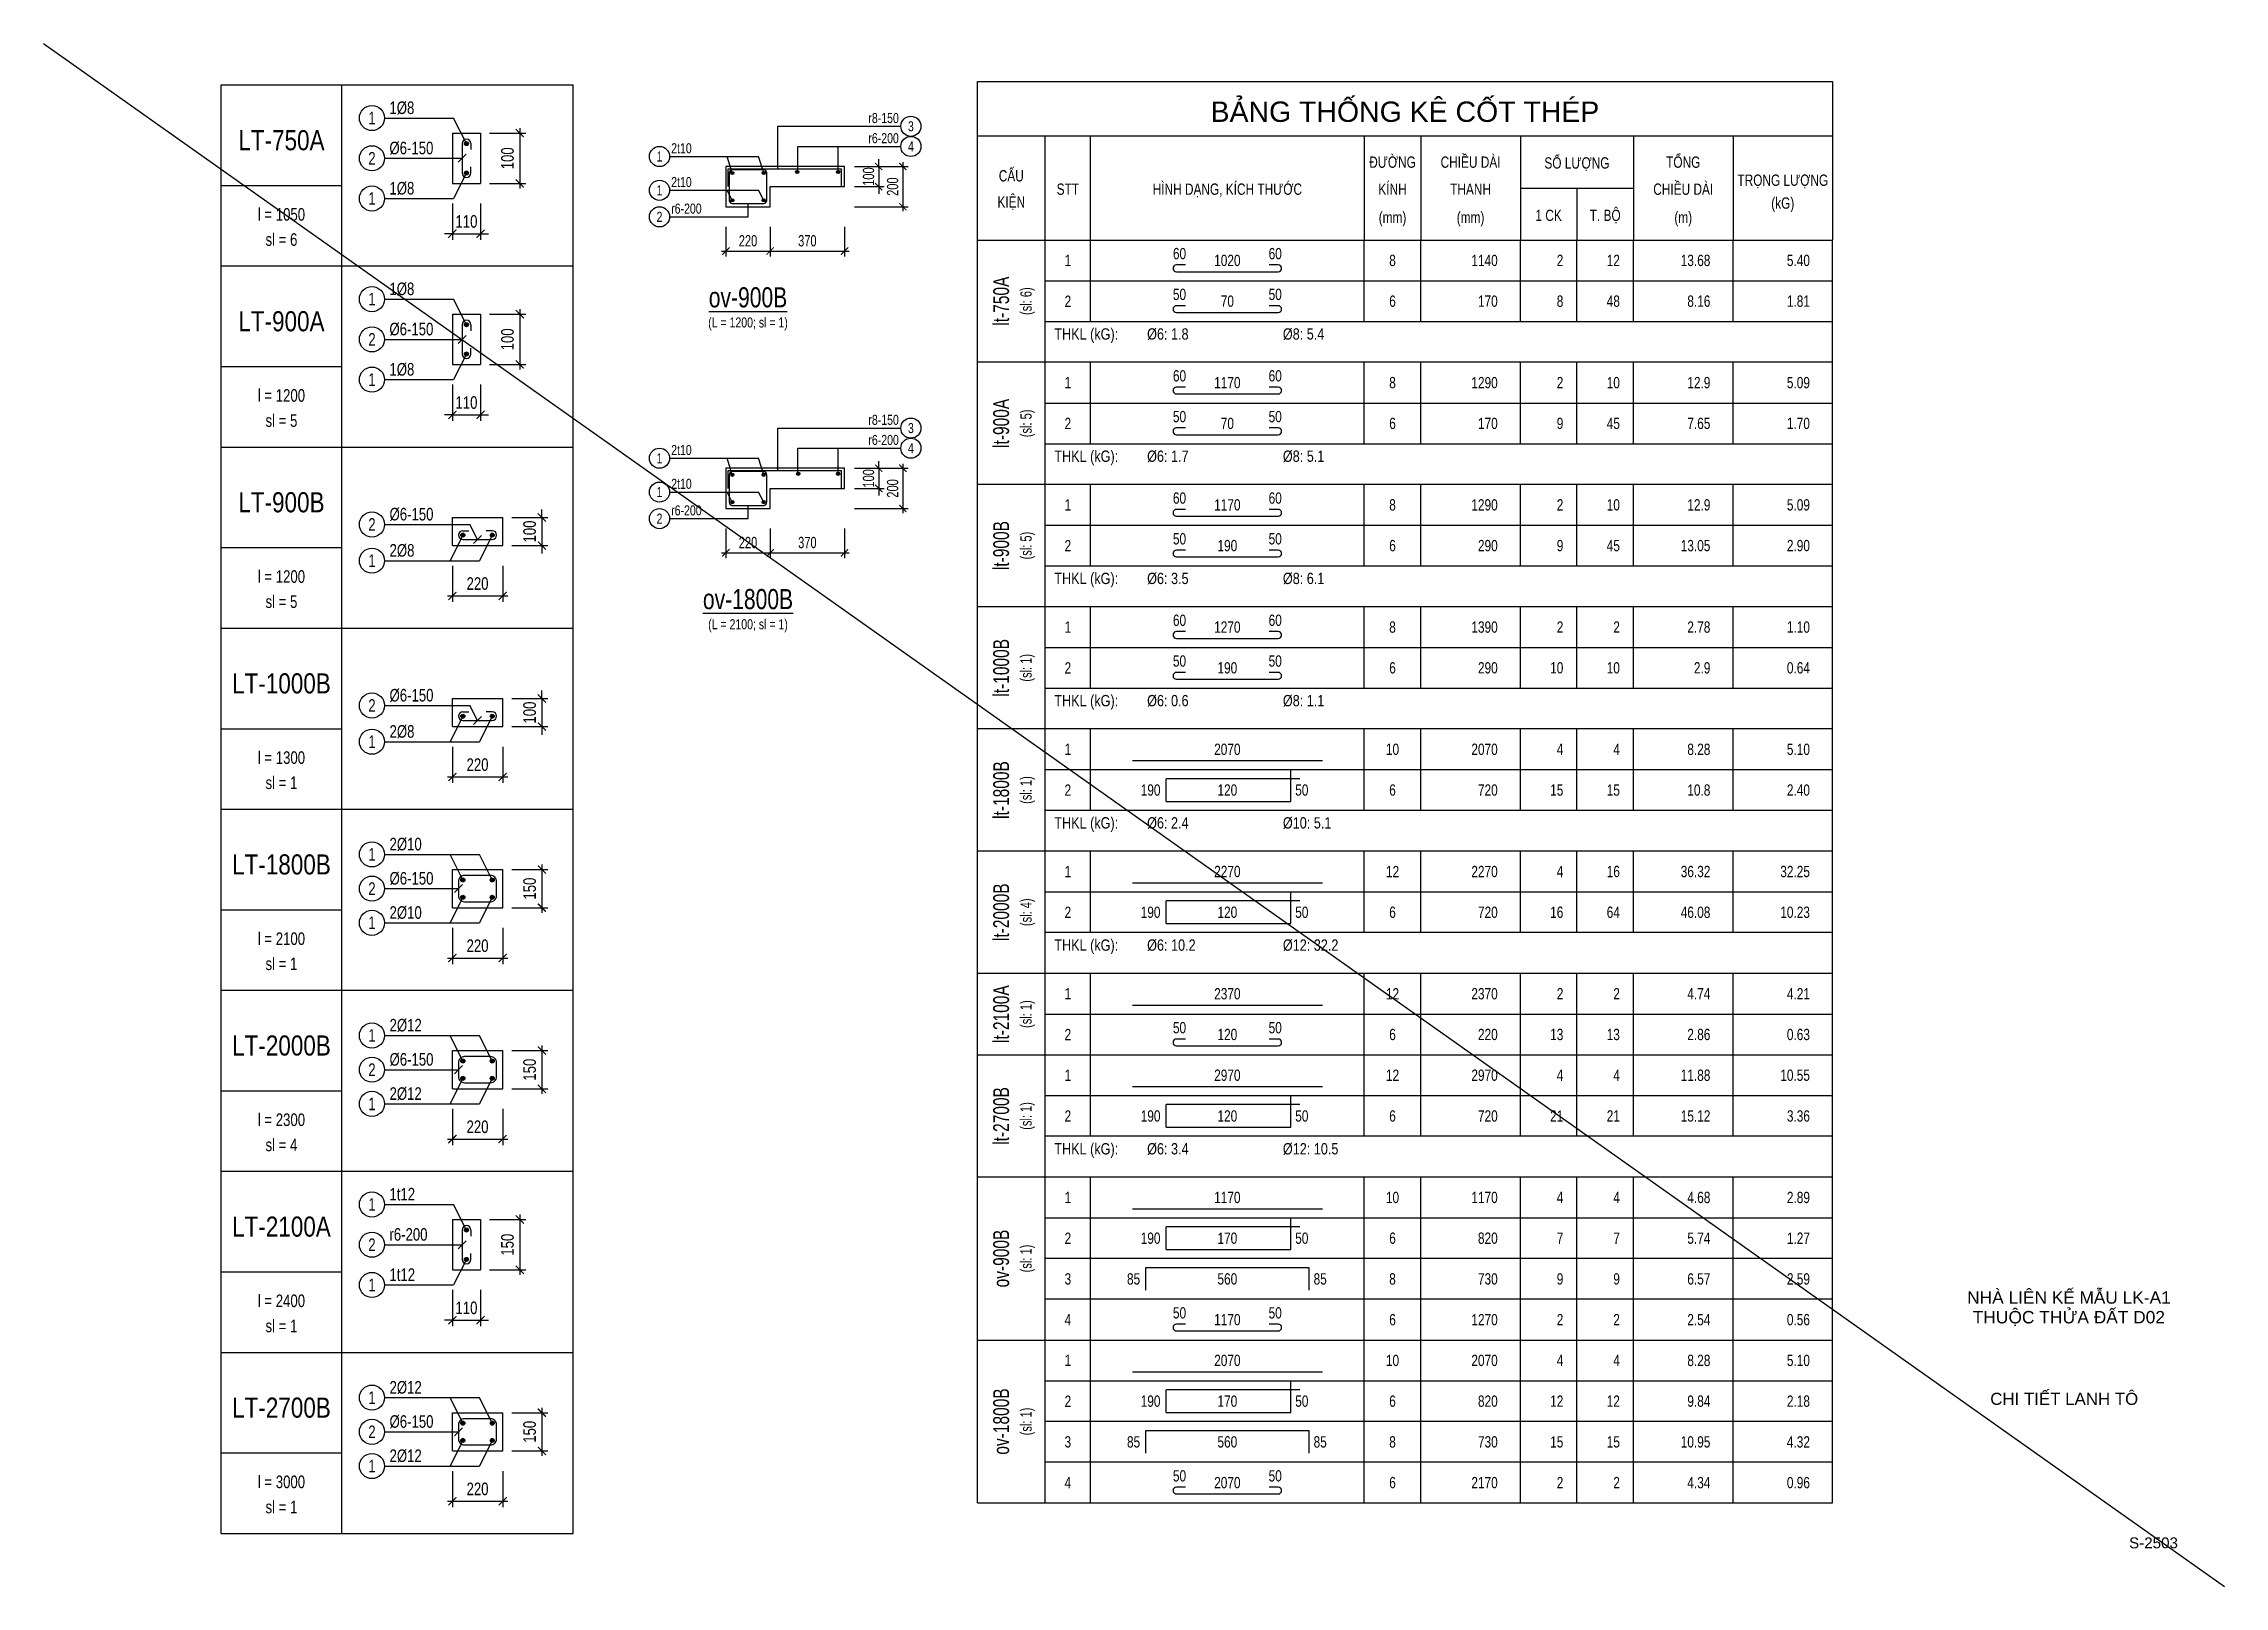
# Model space of a CAD drawing. Header units: millimetres. Extents: x -529861 to -223882, y -171969 to 61504.
# Drawn here: x -400306 to -367774, y -140433 to -117429 of the extents above; entities that cross this region are included whole.
import ezdxf
from ezdxf.enums import TextEntityAlignment as Align

# ---------------------------------------------------------------- set-up
doc = ezdxf.new("R2010")
doc.units = ezdxf.units.MM
doc.header["$LTSCALE"] = 5000
doc.layers.get('Defpoints').update_dxf_attribs({"color": 143})
doc.layers.add('G-ANNO-TTLB', color=7, linetype='Continuous', lineweight=18)
for name, color, linetype in [('KCS_BORDER', 3, 'Continuous'), ('KCS_CHI', 1, 'Continuous'), ('KCS_DIM', 1, 'Continuous'), ('KCS_SNODE', 6, 'Continuous'), ('KCS_SOTHEP_CIRCLE', 1, 'Continuous'), ('KCS_SOTHEP_TEXT', 2, 'Continuous'), ('KCS_STEEL', 4, 'Continuous'), ('KCS_STIRRUP', 30, 'Continuous'), ('KCS_TEXT', 2, 'Continuous'), ('KCS_TEXT_BANVE_SO', 1, 'Continuous'), ('KCS_TEXT_BANVE_TEN', 162, 'Continuous'), ('KCS_TEXT_SLCK', 3, 'Continuous'), ('KCS_TEXT_TCK', 4, 'Continuous'), ('KCS_THONGKE', 2, 'Continuous'), ('KCS_THONGKE_THIN', 5, 'Continuous')]:
    doc.layers.add(name, color=color, linetype=linetype)
doc.layers.add('KCS_Plotter', color=11, linetype='Continuous', plot=False)
doc.styles.add('Arial_13', font='arial.ttf', dxfattribs={"height": 2.5})
doc.styles.add('Arial_14', font='arial.ttf', dxfattribs={"height": 2.5})
doc.styles.add('KCS_BIGTEXT', font='arial.ttf', dxfattribs={"width": 0.75})
doc.styles.add('KCS_SMTEXT', font='arial.ttf', dxfattribs={"width": 0.7})
doc.dimstyles.new('KCS_DIM20', dxfattribs={"dimscale": 20, "dimtxt": 2.5, "dimasz": 1.6, "dimexe": 1.2, "dimexo": 0, "dimgap": 1, "dimtad": 1, "dimdec": 0, "dimzin": 0, "dimdsep": 46, "dimtxsty": 'KCS_SMTEXT', "dimblk": 'ARCHTICK', "dimcen": 0, "dimdle": 1, "dimclrd": 256, "dimclre": 256, "dimclrt": 2, "dimadec": 0, "dimazin": 0, "dimtfac": 1, "dimtdec": 0, "dimtix": 1, "dimtmove": 2, "dimatfit": 3, "dimfxl": 1, "dimtolj": 1, "dimtzin": 0, "dimarcsym": 0})

msp = doc.modelspace()

# ---------------------------------------------------------------- texts
at = {"layer": 'G-ANNO-TTLB', "lineweight": 9, "attachment_point": 1}
for s, insert, char_height, width, style in [('\\fArial|b0|i0|c254|p34|;Ế', (-370177.42, -136032.84), 185.0344, 207.6756, 'Arial_14'), ('\\fArial|b0|i0|c254|p34|;Ẫ', (-369722.12, -136032.84), 185.0344, 207.6756, 'Arial_14'), ('NHÀ LIÊN K', (-371611.86, -136032.84), 185.034, 1738.5418, 'Arial_13'), ('\\fArial|b0|i0|c254|p34|;Ộ', (-370995, -136326.58), 185.0344, 243.2772, 'Arial_14'), ('\\fArial|b0|i0|c254|p34|;Ử', (-370187.21, -136326.58), 185.0344, 267.0115, 'Arial_14'), (' M', (-370006.07, -136032.84), 185.034, 344.1482, 'Arial_13'), ('\\fArial|b0|i0|c254|p34|;Ấ', (-369536.08, -136326.58), 185.0344, 207.6756, 'Arial_14'), ('U LK-A1', (-369550.77, -136032.84), 185.034, 1180.7844, 'Arial_13'), ('THU', (-371528.63, -136326.58), 185.034, 646.7613, 'Arial_13'), ('C TH', (-370794.28, -136326.58), 185.034, 735.7651, 'Arial_13'), ('A ', (-369966.9, -136326.58), 185.034, 296.6795, 'Arial_13'), ('Đ', (-369722.12, -136326.58), 185.03, 225.4764, 'Arial_13'), ('T D02', (-369364.73, -136326.58), 185.034, 854.4369, 'Arial_13')]:
    msp.add_mtext(s, dxfattribs=dict(at, insert=insert, char_height=char_height, width=width, style=style))
at = {"layer": 'KCS_SOTHEP_TEXT', "linetype": 'ByBlock', "ltscale": 1500, "style": 'KCS_SMTEXT', "width": 0.75}
for s, p in [('3', (-387368.27, -118661.31)), ('1', (-391118.27, -119111.31)), ('4', (-387368.27, -118961.31)), ('1', (-391118.27, -119615.31)), ('2', (-391118.27, -120011.31)), ('3', (-387368.27, -123161.31)), ('1', (-391118.27, -123611.31)), ('4', (-387368.27, -123461.31)), ('1', (-391118.27, -124115.31)), ('2', (-391118.27, -124511.31))]:
    msp.add_text(s, height=150, dxfattribs=at).set_placement(p, align=Align.MIDDLE_CENTER)
at = {"layer": 'KCS_TEXT', "linetype": 'ByBlock', "ltscale": 1500, "style": 'KCS_SMTEXT', "width": 0.75}
for s, p in [('r8-150', (-387548.27, -118613.31)), ('r6-200', (-387548.27, -118913.31)), ('r8-150', (-387548.27, -123113.31)), ('r6-200', (-387548.27, -123413.31))]:
    msp.add_text(s, height=150, dxfattribs=at).set_placement(p, align=Align.RIGHT)
for s, p in [('2t10', (-390944.27, -119063.31)), ('2t10', (-390944.27, -119567.31)), ('r6-200', (-390944.27, -119963.31)), ('2t10', (-390944.27, -123563.31)), ('2t10', (-390944.27, -124067.31)), ('r6-200', (-390944.27, -124463.31))]:
    msp.add_text(s, height=150, dxfattribs=at).set_placement(p)
at = {"layer": 'KCS_TEXT', "color": 4, "linetype": 'ByBlock', "ltscale": 1500, "style": 'KCS_SMTEXT', "width": 0.75}
for s, p in [('%%Uov-900B', (-389798.27, -121361.31)), ('%%Uov-1800B', (-389798.27, -125861.31))]:
    msp.add_text(s, height=300, dxfattribs=at).set_placement(p, align=Align.CENTER)
at = {"layer": 'KCS_TEXT', "linetype": 'ByBlock', "ltscale": 1500, "style": 'KCS_SMTEXT', "width": 0.75}
for s, p in [('(L = 1200; sl = 1)', (-389798.27, -121661.31)), ('(L = 2100; sl = 1)', (-389798.27, -126161.31))]:
    msp.add_text(s, height=150, dxfattribs=at).set_placement(p, align=Align.CENTER)
at = {"layer": 'KCS_TEXT_BANVE_SO', "linetype": 'ByBlock', "style": 'Arial_13'}
msp.add_text('S-2503', height=162, dxfattribs=at).set_placement((-369196.65, -139865.5))
at = {"layer": 'KCS_TEXT_BANVE_TEN', "linetype": 'ByBlock', "style": 'Arial_13'}
msp.add_text('CHI TIẾT LANH TÔ', height=180, dxfattribs=at).set_placement((-371266.78, -137726.56))
at = {"layer": 'KCS_TEXT_SLCK', "linetype": 'ByBlock', "ltscale": 1500, "style": 'KCS_SMTEXT', "width": 0.7}
for s, p in [('(sl: 6)', (-385566.8, -121268.5)), ('(sl: 5)', (-385566.8, -123091)), ('(sl: 5)', (-385566.8, -124913.5)), ('(sl: 1)', (-385566.8, -126736)), ('(sl: 1)', (-385566.8, -128558.5)), ('(sl: 4)', (-385566.8, -130381)), ('(sl: 1)', (-385566.8, -131899.75)), ('(sl: 1)', (-385566.8, -133418.5)), ('(sl: 1)', (-385566.8, -135544.75)), ('(sl: 1)', (-385566.8, -137974.75))]:
    msp.add_text(s, height=168.75, rotation=90, dxfattribs=at).set_placement(p, align=Align.CENTER)
at = {"layer": 'KCS_TEXT_TCK', "linetype": 'ByBlock', "ltscale": 1500, "style": 'KCS_SMTEXT', "width": 0.7}
for s, p in [('lt-750A', (-385904.3, -121268.5)), ('lt-900A', (-385904.3, -123091)), ('lt-900B', (-385904.3, -124913.5)), ('lt-1000B', (-385904.3, -126736)), ('lt-1800B', (-385904.3, -128558.5)), ('lt-2000B', (-385904.3, -130381)), ('lt-2100A', (-385904.3, -131899.75)), ('lt-2700B', (-385904.3, -133418.5)), ('ov-900B', (-385904.3, -135544.75)), ('ov-1800B', (-385904.3, -137974.75))]:
    msp.add_text(s, height=236.25, rotation=90, dxfattribs=at).set_placement(p, align=Align.CENTER)

# ---------------------------------------------------------------- blocks, each defined once
blk = doc.blocks.new('KCS_SNODE')
at = {"layer": 'KCS_SNODE'}
blk.add_hatch(color=256, dxfattribs=at).paths.add_polyline_path([(-10, 0, 1), (10, 0, 1)])
blk.add_circle((0, 0), 10, dxfattribs=at)
blk = doc.blocks.new('_ArchTick')
at = {"color": 0, "linetype": 'ByBlock', "const_width": 0.15}
blk.add_lwpolyline([(-0.5, -0.5), (0.5, 0.5)], dxfattribs=at)
blk = doc.blocks.new('LT_TYPE_3')
at = {"layer": 'KCS_BORDER'}
for p, q in [((0, 0), (1750, 0)), ((0, -900), (0, 0)), ((1750, -900), (1750, 0)), ((1150, -240), (1150, -490)), ((1150, -240), (1290, -240)), ((1290, -240), (1290, -490)), ((1150, -490), (1290, -490)), ((0, -900), (1750, -900))]:
    blk.add_line(p, q, dxfattribs=at)
at = {"layer": 'KCS_CHI'}
for p, q in [((600, -900), (600, 0)), ((812, -165), (1156, -165)), ((1220, -292), (1156, -165)), ((812, -365), (1198, -365)), ((0, -500), (600, -500)), ((1220, -438), (1156, -565)), ((813, -565), (1156, -565))]:
    blk.add_line(p, q, dxfattribs=at)
at = {"layer": 'KCS_CHI', "color": 3}
blk.add_line((1178, -385), (1218, -345), dxfattribs=at)
at = {"layer": 'KCS_DIM'}
for p, q in [((1485, -215), (1485, -515)), ((1335, -240), (1515, -240)), ((1335, -490), (1515, -490)), ((1150, -590), (1150, -770)), ((1290, -590), (1290, -770)), ((1150, -740), (1110, -740)), ((1150, -740), (1290, -740)), ((1290, -740), (1330, -740))]:
    blk.add_line(p, q, dxfattribs=at)
at = {"layer": 'KCS_SOTHEP_CIRCLE'}
for centre in [(750, -165), (750, -365), (750, -565)]:
    blk.add_circle(centre, 62.5, dxfattribs=at)
at = {"layer": 'KCS_STIRRUP'}
for p, q in [((1198, -292), (1198, -438)), ((1242, -292), (1242, -322)), ((1242, -438), (1242, -408))]:
    blk.add_line(p, q, dxfattribs=at)
for centre, start, end in [((1220, -292), 0, 180), ((1220, -438), 180, 0)]:
    blk.add_arc(centre, 22, start, end, dxfattribs=at)
at = {"layer": 'KCS_DIM', "xscale": 40, "yscale": 40, "zscale": 40}
for p, rotation in [((1485, -240), 90), ((1485, -490), 270), ((1290, -740), 180)]:
    blk.add_blockref('_ArchTick', p, dxfattribs=dict(at, rotation=rotation))
blk.add_blockref('_ArchTick', (1150, -740), dxfattribs=at)
at = {"layer": 'KCS_STEEL', "rotation": 270}
for p in [(1220, -292), (1220, -438)]:
    blk.add_blockref('KCS_SNODE', p, dxfattribs=at)
at = {"layer": 'KCS_SOTHEP_TEXT', "style": 'KCS_SMTEXT', "width": 0.75}
for s, p in [('1', (750, -165)), ('2', (750, -365)), ('1', (750, -565))]:
    blk.add_text(s, height=62.5, dxfattribs=at).set_placement(p, align=Align.MIDDLE_CENTER)
at = {"layer": 'KCS_TEXT', "style": 'KCS_SMTEXT', "width": 0.75}
for tag, p in [('LT_STEEL_1A', (837, -145)), ('LT_STEEL_2', (837, -345)), ('LT_STEEL_1', (837, -545))]:
    blk.add_attdef(tag, p, '', height=62.5, dxfattribs=at)
blk.add_attdef('LT_H', text='', height=62.5, rotation=90, dxfattribs=at).set_placement((1455, -365), align=Align.CENTER)
for tag, p in [('LT_L', (300, -675)), ('LT_B', (1220, -710)), ('LT_SL', (300, -800))]:
    blk.add_attdef(tag, text='', height=62.5, dxfattribs=at).set_placement(p, align=Align.CENTER)
at = {"layer": 'KCS_TEXT_TCK', "color": 4, "style": 'KCS_BIGTEXT', "width": 0.8}
blk.add_attdef('LT_NAME', text='', height=100, dxfattribs=at).set_placement((300, -325), align=Align.CENTER)
blk = doc.blocks.new('LT_TYPE_2')
at = {"layer": 'KCS_BORDER'}
for p, q in [((0, 0), (1750, 0)), ((0, -900), (0, 0)), ((1750, -900), (1750, 0)), ((1150, -350), (1400, -350)), ((1150, -490), (1150, -350)), ((1400, -490), (1400, -350)), ((1150, -490), (1400, -490)), ((0, -900), (1750, -900))]:
    blk.add_line(p, q, dxfattribs=at)
at = {"layer": 'KCS_CHI'}
for p, q in [((600, -900), (600, 0)), ((812.5, -385), (1237.5, -385)), ((1275, -460), (1237.5, -385)), ((0, -500), (600, -500)), ((1202, -438), (1138.5, -565)), ((1348, -438), (1284.5, -565)), ((812.5, -565), (1284.5, -565))]:
    blk.add_line(p, q, dxfattribs=at)
at = {"layer": 'KCS_CHI', "color": 3}
blk.add_line((1255, -480), (1295, -440), dxfattribs=at)
at = {"layer": 'KCS_DIM'}
for p, q in [((1595, -350), (1595, -310)), ((1445, -350), (1625, -350)), ((1595, -350), (1595, -490)), ((1445, -490), (1625, -490)), ((1595, -490), (1595, -530)), ((1150, -590), (1150, -770)), ((1400, -590), (1400, -770)), ((1125, -740), (1425, -740))]:
    blk.add_line(p, q, dxfattribs=at)
at = {"layer": 'KCS_SOTHEP_CIRCLE'}
for centre in [(750, -385), (750, -565)]:
    blk.add_circle(centre, 62.5, dxfattribs=at)
at = {"layer": 'KCS_STIRRUP'}
for p, q in [((1202, -416), (1232, -416)), ((1348, -416), (1318, -416)), ((1202, -460), (1348, -460))]:
    blk.add_line(p, q, dxfattribs=at)
for centre, start, end in [((1202, -438), 90, 270), ((1348, -438), 270, 90)]:
    blk.add_arc(centre, 22, start, end, dxfattribs=at)
at = {"layer": 'KCS_DIM', "xscale": 40, "yscale": 40, "zscale": 40}
for p, rotation in [((1595, -350), 270), ((1595, -490), 90), ((1150, -740), 180)]:
    blk.add_blockref('_ArchTick', p, dxfattribs=dict(at, rotation=rotation))
blk.add_blockref('_ArchTick', (1400, -740), dxfattribs=at)
at = {"layer": 'KCS_STEEL'}
for p in [(1202, -438), (1348, -438)]:
    blk.add_blockref('KCS_SNODE', p, dxfattribs=at)
at = {"layer": 'KCS_SOTHEP_TEXT', "style": 'KCS_SMTEXT', "width": 0.75}
for s, p in [('2', (750, -385)), ('1', (750, -565))]:
    blk.add_text(s, height=62.5, dxfattribs=at).set_placement(p, align=Align.MIDDLE_CENTER)
at = {"layer": 'KCS_TEXT', "style": 'KCS_SMTEXT', "width": 0.75}
for tag, p in [('LT_STEEL_2', (837.5, -365)), ('LT_STEEL_1', (837.5, -545))]:
    blk.add_attdef(tag, p, '', height=62.5, dxfattribs=at)
blk.add_attdef('LT_H', text='', height=62.5, rotation=90, dxfattribs=at).set_placement((1565, -420), align=Align.CENTER)
for tag, p in [('LT_L', (300, -675)), ('LT_B', (1275, -710)), ('LT_SL', (300, -800))]:
    blk.add_attdef(tag, text='', height=62.5, dxfattribs=at).set_placement(p, align=Align.CENTER)
at = {"layer": 'KCS_TEXT_TCK', "color": 4, "style": 'KCS_BIGTEXT', "width": 0.8}
blk.add_attdef('LT_NAME', text='', height=100, dxfattribs=at).set_placement((300, -324.8), align=Align.CENTER)
blk = doc.blocks.new('LT_TYPE_1')
at = {"layer": 'KCS_BORDER'}
for p, q in [((0, 0), (1750, 0)), ((0, -900), (0, 0)), ((1750, -900), (1750, 0)), ((1150, -300), (1400, -300)), ((1150, -490), (1150, -300)), ((1400, -490), (1400, -300)), ((1150, -490), (1400, -490)), ((0, -900), (1750, -900))]:
    blk.add_line(p, q, dxfattribs=at)
at = {"layer": 'KCS_CHI'}
for p, q in [((600, -900), (600, 0)), ((812.5, -225), (1284.5, -225)), ((1202, -352), (1138.5, -225)), ((1348, -352), (1284.5, -225)), ((812.5, -395), (1180, -395)), ((0, -500), (600, -500)), ((1202, -438), (1138.5, -565)), ((1348, -438), (1284.5, -565)), ((812.5, -565), (1284.5, -565))]:
    blk.add_line(p, q, dxfattribs=at)
at = {"layer": 'KCS_CHI', "color": 3}
blk.add_line((1160, -415), (1200, -375), dxfattribs=at)
at = {"layer": 'KCS_DIM'}
for p, q in [((1445, -300), (1625, -300)), ((1595, -275), (1595, -515)), ((1445, -490), (1625, -490)), ((1150, -590), (1150, -770)), ((1400, -590), (1400, -770)), ((1125, -740), (1425, -740))]:
    blk.add_line(p, q, dxfattribs=at)
at = {"layer": 'KCS_SOTHEP_CIRCLE'}
for centre in [(750, -225), (750, -395), (750, -565)]:
    blk.add_circle(centre, 62.5, dxfattribs=at)
at = {"layer": 'KCS_STIRRUP'}
blk.add_lwpolyline([(1180, -360), (1180, -430, 0.4142136), (1210, -460), (1340, -460, 0.4142136), (1370, -430), (1370, -360, 0.4142136), (1340, -330), (1210, -330, 0.4142136), (1180, -360)], format="xyb", dxfattribs=at)
at = {"layer": 'KCS_DIM', "xscale": 40, "yscale": 40, "zscale": 40}
for p, rotation in [((1595, -300), 90), ((1595, -490), 270), ((1150, -740), 180)]:
    blk.add_blockref('_ArchTick', p, dxfattribs=dict(at, rotation=rotation))
blk.add_blockref('_ArchTick', (1400, -740), dxfattribs=at)
at = {"layer": 'KCS_STEEL'}
for p in [(1202, -352), (1202, -438), (1348, -352), (1348, -438)]:
    blk.add_blockref('KCS_SNODE', p, dxfattribs=at)
at = {"layer": 'KCS_SOTHEP_TEXT', "style": 'KCS_SMTEXT', "width": 0.75}
for s, p in [('1', (750, -225)), ('2', (750, -395)), ('1', (750, -565))]:
    blk.add_text(s, height=62.5, dxfattribs=at).set_placement(p, align=Align.MIDDLE_CENTER)
at = {"layer": 'KCS_TEXT', "style": 'KCS_SMTEXT', "width": 0.75}
for tag, p in [('LT_STEEL_1A', (837.5, -205)), ('LT_STEEL_2', (837.5, -375)), ('LT_STEEL_1', (837.5, -545))]:
    blk.add_attdef(tag, p, '', height=62.5, dxfattribs=at)
blk.add_attdef('LT_H', text='', height=62.5, rotation=90, dxfattribs=at).set_placement((1565, -395), align=Align.CENTER)
for tag, p in [('LT_L', (300, -675)), ('LT_B', (1275, -710)), ('LT_SL', (300, -800))]:
    blk.add_attdef(tag, text='', height=62.5, dxfattribs=at).set_placement(p, align=Align.CENTER)
at = {"layer": 'KCS_TEXT_TCK', "color": 4, "style": 'KCS_BIGTEXT', "width": 0.8}
blk.add_attdef('LT_NAME', text='', height=100, dxfattribs=at).set_placement((300, -324.8), align=Align.CENTER)
blk = doc.blocks.new('THONGKE_TITLE')
at = {"layer": 'KCS_THONGKE'}
for p, q in [((0, -35), (0, 0)), ((0, 0), (189, 0)), ((189, 0), (189, -35)), ((0, -12), (189, -12)), ((15, -35), (15, -12)), ((25, -35), (25, -12)), ((85.5, -12), (85.5, -35)), ((98, -12), (98, -35)), ((120, -12), (120, -35)), ((145, -12), (145, -35)), ((167, -12), (167, -35)), ((120, -23.56), (145, -23.56)), ((132.5, -23.56), (132.5, -35)), ((0, -35), (189, -35))]:
    blk.add_line(p, q, dxfattribs=at)
at = {"layer": 'KCS_THONGKE', "color": 4, "style": 'KCS_BIGTEXT'}
blk.add_text('BẢNG THỐNG KÊ CỐT THÉP', height=4.5, dxfattribs=at).set_placement((94.5, -6), align=Align.MIDDLE)
at = {"layer": 'KCS_THONGKE', "style": 'KCS_SMTEXT', "width": 0.75}
for s, p in [('CẤU', (7.5, -22.06)), ('ĐƯỜNG', (91.75, -19.04)), ('CHIỀU DÀI', (109, -19.04)), ('SỐ LƯỢNG', (132.5, -19.22)), ('TỔNG', (156, -19.04)), ('STT', (20, -25.01)), ('HÌNH DẠNG, KÍCH THƯỚC', (55.25, -25.01)), ('KÍNH', (91.75, -25.01)), ('THANH', (109, -25.01)), ('CHIỀU DÀI', (156, -25.01)), ('TRỌNG LƯỢNG', (178, -23.03)), ('KIỆN', (7.5, -27.84)), ('(mm)', (91.75, -31.24)), ('(mm)', (109, -31.24)), ('1 CK', (126.25, -30.79)), ('T. BỘ', (138.75, -30.79)), ('(m)', (156, -31.24)), ('(kG)', (178, -28.08))]:
    blk.add_text(s, height=2.5, dxfattribs=at).set_placement(p, align=Align.CENTER)
blk = doc.blocks.new('TK_4')
at = {"layer": 'KCS_STEEL'}
for p, q in [((31, 3.5), (29, 3.5)), ((29, 2), (51.5, 2)), ((51.5, 3.5), (49.5, 3.5))]:
    blk.add_line(p, q, dxfattribs=at)
for centre, start, end in [((29, 2.75), 90, 270), ((51.5, 2.75), 270, 90)]:
    blk.add_arc(centre, 0.75, start, end, dxfattribs=at)
at = {"layer": 'KCS_THONGKE'}
for p, q in [((-15, 0), (-15, 9)), ((0, 0), (0, 9)), ((10, 0), (10, 9)), ((70.5, 0), (70.5, 9)), ((83, 0), (83, 9)), ((105, 0), (105, 9)), ((117.5, 0), (117.5, 9)), ((130, 0), (130, 9)), ((152, 0), (152, 9)), ((174, 0), (174, 9))]:
    blk.add_line(p, q, dxfattribs=at)
at = {"layer": 'KCS_THONGKE_THIN'}
blk.add_line((0, 0), (174, 0), dxfattribs=at)
at = {"layer": 'KCS_THONGKE', "style": 'KCS_SMTEXT', "width": 0.75}
for tag, p in [('SH', (5, 4.5)), ('M', (29.67, 6)), ('L2', (40.25, 4.5)), ('M', (50.83, 6)), ('DK', (76.75, 4.5))]:
    blk.add_attdef(tag, text='', height=2.5, dxfattribs=at).set_placement(p, align=Align.MIDDLE)
for tag, p in [('DAI', (100, 4.5)), ('SL1', (114.5, 4.5)), ('SLA', (127, 4.5)), ('DT', (147, 4.5)), ('TL', (169, 4.5))]:
    blk.add_attdef(tag, text='', height=2.5, dxfattribs=at).set_placement(p, align=Align.MIDDLE_RIGHT)
blk = doc.blocks.new('CTK_THKL2')
at = {"layer": 'KCS_THONGKE'}
for p, q in [((-15, 0), (-15, 9)), ((0, 0), (0, 9)), ((174, 0), (174, 9)), ((174, 0), (-15, 0))]:
    blk.add_line(p, q, dxfattribs=at)
at = {"layer": 'KCS_BORDER', "color": 5, "style": 'KCS_SMTEXT', "width": 0.7}
blk.add_attdef('TYPE', (85.49, -1.5), '', height=0.025, rotation=90, dxfattribs=at)
at = {"layer": 'KCS_THONGKE', "style": 'KCS_SMTEXT', "width": 0.8}
blk.add_text('THKL (kG):', height=2.5, dxfattribs=at).set_placement((2, 5))
for tag, p in [('TL1', (22.52, 5)), ('TL2', (52.52, 5)), ('TL3', (82.52, 5)), ('TL4', (112.52, 5)), ('TL5', (143.44, 5)), ('TL6', (22.52, 1)), ('TL7', (52.52, 1)), ('TL8', (82.52, 1)), ('TL9', (112.52, 1)), ('TL10', (143.44, 1))]:
    blk.add_attdef(tag, p, '', height=2.5, dxfattribs=at)
blk = doc.blocks.new('TK_2')
at = {"layer": 'KCS_STEEL'}
blk.add_line((19.25, 2), (61.25, 2), dxfattribs=at)
at = {"layer": 'KCS_THONGKE'}
for p, q in [((-15, 0), (-15, 9)), ((0, 0), (0, 9)), ((10, 0), (10, 9)), ((70.5, 0), (70.5, 9)), ((83, 0), (83, 9)), ((105, 0), (105, 9)), ((117.5, 0), (117.5, 9)), ((130, 0), (130, 9)), ((152, 0), (152, 9)), ((174, 0), (174, 9))]:
    blk.add_line(p, q, dxfattribs=at)
at = {"layer": 'KCS_THONGKE_THIN'}
blk.add_line((0, 0), (174, 0), dxfattribs=at)
at = {"layer": 'KCS_THONGKE', "style": 'KCS_SMTEXT', "width": 0.75}
for tag, p in [('SH', (5, 4.5)), ('L2', (40.25, 4.5)), ('DK', (76.75, 4.5))]:
    blk.add_attdef(tag, text='', height=2.5, dxfattribs=at).set_placement(p, align=Align.MIDDLE)
for tag, p in [('DAI', (100, 4.5)), ('SL1', (114.5, 4.5)), ('SLA', (127, 4.5)), ('DT', (147, 4.5)), ('TL', (169, 4.5))]:
    blk.add_attdef(tag, text='', height=2.5, dxfattribs=at).set_placement(p, align=Align.MIDDLE_RIGHT)
blk = doc.blocks.new('TK_14')
at = {"layer": 'KCS_STEEL'}
for p, q in [((56.25, 7), (26.75, 7)), ((26.75, 2), (26.75, 7)), ((54.25, 2), (54.25, 9)), ((26.75, 2), (54.25, 2))]:
    blk.add_line(p, q, dxfattribs=at)
at = {"layer": 'KCS_THONGKE'}
for p, q in [((-15, 0), (-15, 9)), ((0, 0), (0, 9)), ((10, 0), (10, 9)), ((70.5, 0), (70.5, 9)), ((83, 0), (83, 9)), ((105, 0), (105, 9)), ((117.5, 0), (117.5, 9)), ((130, 0), (130, 9)), ((152, 0), (152, 9)), ((174, 0), (174, 9))]:
    blk.add_line(p, q, dxfattribs=at)
at = {"layer": 'KCS_THONGKE_THIN'}
blk.add_line((174, 0), (0, 0), dxfattribs=at)
at = {"layer": 'KCS_THONGKE', "style": 'KCS_SMTEXT', "width": 0.75}
for tag, p in [('SH', (5, 4.5)), ('L2', (40.25, 4.5)), ('DK', (76.75, 4.5))]:
    blk.add_attdef(tag, text='', height=2.5, dxfattribs=at).set_placement(p, align=Align.MIDDLE)
for tag, p in [('L1', (25.47, 4.5)), ('DAI', (100, 4.5)), ('SL1', (114.5, 4.5)), ('SLA', (127, 4.5)), ('DT', (147, 4.5)), ('TL', (169, 4.5))]:
    blk.add_attdef(tag, text='', height=2.5, dxfattribs=at).set_placement(p, align=Align.MIDDLE_RIGHT)
blk.add_attdef('M', text='', height=2.5, dxfattribs=at).set_placement((55.25, 4.5), align=Align.MIDDLE_LEFT)
blk = doc.blocks.new('*D1373')
at = {"layer": 'Defpoints', "color": 0, "linetype": 'ByBlock', "ltscale": 1500, "transparency": 16777216}
for p in [(-390128, -120161), (-389468, -120161), (-389468, -120521)]:
    blk.add_point(p, dxfattribs=at)
at = {"layer": 'KCS_DIM', "linetype": 'ByBlock', "lineweight": -2, "ltscale": 1500, "transparency": 16777216}
for p, q in [((-390128, -120161), (-390128, -120602)), ((-389468, -120161), (-389468, -120602)), ((-390196, -120521), (-389401, -120521))]:
    blk.add_line(p, q, dxfattribs=at)
at = {"layer": 'KCS_DIM', "linetype": 'ByBlock', "lineweight": -2, "ltscale": 1500, "transparency": 16777216, "xscale": 108, "yscale": 108, "zscale": 108, "rotation": 180}
blk.add_blockref('_ArchTick', (-390128, -120521), dxfattribs=at)
at = {"layer": 'KCS_DIM', "linetype": 'ByBlock', "lineweight": -2, "ltscale": 1500, "transparency": 16777216, "xscale": 108, "yscale": 108, "zscale": 108}
blk.add_blockref('_ArchTick', (-389468, -120521), dxfattribs=at)
at = {"layer": 'KCS_DIM', "color": 2, "linetype": 'ByBlock', "ltscale": 1500, "transparency": 16777216, "insert": (-389798, -120369), "char_height": 168.8, "attachment_point": 5, "style": 'KCS_SMTEXT'}
blk.add_mtext('\\A1;220', dxfattribs=at)
blk = doc.blocks.new('*D1374')
at = {"layer": 'Defpoints', "color": 0, "linetype": 'ByBlock', "ltscale": 1500, "transparency": 16777216}
for p in [(-389468, -120161), (-388358, -120161), (-388358, -120521)]:
    blk.add_point(p, dxfattribs=at)
at = {"layer": 'KCS_DIM', "linetype": 'ByBlock', "lineweight": -2, "ltscale": 1500, "transparency": 16777216}
for p, q in [((-389468, -120161), (-389468, -120602)), ((-388358, -120161), (-388358, -120602)), ((-389536, -120521), (-388291, -120521))]:
    blk.add_line(p, q, dxfattribs=at)
at = {"layer": 'KCS_DIM', "linetype": 'ByBlock', "lineweight": -2, "ltscale": 1500, "transparency": 16777216, "xscale": 108, "yscale": 108, "zscale": 108, "rotation": 180}
blk.add_blockref('_ArchTick', (-389468, -120521), dxfattribs=at)
at = {"layer": 'KCS_DIM', "linetype": 'ByBlock', "lineweight": -2, "ltscale": 1500, "transparency": 16777216, "xscale": 108, "yscale": 108, "zscale": 108}
blk.add_blockref('_ArchTick', (-388358, -120521), dxfattribs=at)
at = {"layer": 'KCS_DIM', "color": 2, "linetype": 'ByBlock', "ltscale": 1500, "transparency": 16777216, "insert": (-388913, -120369), "char_height": 168.8, "attachment_point": 5, "style": 'KCS_SMTEXT'}
blk.add_mtext('\\A1;370', dxfattribs=at)
blk = doc.blocks.new('*D1375')
at = {"layer": 'Defpoints', "color": 0, "linetype": 'ByBlock', "ltscale": 1500, "transparency": 16777216}
for p in [(-388208, -119261), (-388208, -119561), (-387848, -119561)]:
    blk.add_point(p, dxfattribs=at)
at = {"layer": 'KCS_DIM', "linetype": 'ByBlock', "lineweight": -2, "ltscale": 1500, "transparency": 16777216}
for p, q in [((-388208, -119261), (-387767, -119261)), ((-387848, -119261), (-387848, -119153)), ((-387848, -119261), (-387848, -119561)), ((-388208, -119561), (-387767, -119561)), ((-387848, -119561), (-387848, -119669))]:
    blk.add_line(p, q, dxfattribs=at)
at = {"layer": 'KCS_DIM', "linetype": 'ByBlock', "lineweight": -2, "ltscale": 1500, "transparency": 16777216, "xscale": 108, "yscale": 108, "zscale": 108}
for p, rotation in [((-387848, -119261), 270), ((-387848, -119561), 90)]:
    blk.add_blockref('_ArchTick', p, dxfattribs=dict(at, rotation=rotation))
at = {"layer": 'KCS_DIM', "color": 2, "linetype": 'ByBlock', "ltscale": 1500, "transparency": 16777216, "insert": (-388000, -119411), "char_height": 168.8, "attachment_point": 5, "rotation": 90, "style": 'KCS_SMTEXT'}
blk.add_mtext('\\A1;100', dxfattribs=at)
blk = doc.blocks.new('*D1376')
at = {"layer": 'Defpoints', "color": 0, "linetype": 'ByBlock', "ltscale": 1500, "transparency": 16777216}
for p in [(-388208, -119261), (-388208, -119861), (-387488, -119861)]:
    blk.add_point(p, dxfattribs=at)
at = {"layer": 'KCS_DIM', "linetype": 'ByBlock', "lineweight": -2, "ltscale": 1500, "transparency": 16777216}
for p, q in [((-388208, -119261), (-387407, -119261)), ((-387488, -119194), (-387488, -119929)), ((-388208, -119861), (-387407, -119861))]:
    blk.add_line(p, q, dxfattribs=at)
at = {"layer": 'KCS_DIM', "linetype": 'ByBlock', "lineweight": -2, "ltscale": 1500, "transparency": 16777216, "xscale": 108, "yscale": 108, "zscale": 108}
for p, rotation in [((-387488, -119261), 90), ((-387488, -119861), 270)]:
    blk.add_blockref('_ArchTick', p, dxfattribs=dict(at, rotation=rotation))
at = {"layer": 'KCS_DIM', "color": 2, "linetype": 'ByBlock', "ltscale": 1500, "transparency": 16777216, "insert": (-387640, -119561), "char_height": 168.8, "attachment_point": 5, "rotation": 90, "style": 'KCS_SMTEXT'}
blk.add_mtext('\\A1;200', dxfattribs=at)
blk = doc.blocks.new('*D1377')
at = {"layer": 'Defpoints', "color": 0, "linetype": 'ByBlock', "ltscale": 1500, "transparency": 16777216}
for p in [(-390128, -124661), (-389468, -124661), (-389468, -125021)]:
    blk.add_point(p, dxfattribs=at)
at = {"layer": 'KCS_DIM', "linetype": 'ByBlock', "lineweight": -2, "ltscale": 1500, "transparency": 16777216}
for p, q in [((-390128, -124661), (-390128, -125102)), ((-389468, -124661), (-389468, -125102)), ((-390196, -125021), (-389401, -125021))]:
    blk.add_line(p, q, dxfattribs=at)
at = {"layer": 'KCS_DIM', "linetype": 'ByBlock', "lineweight": -2, "ltscale": 1500, "transparency": 16777216, "xscale": 108, "yscale": 108, "zscale": 108, "rotation": 180}
blk.add_blockref('_ArchTick', (-390128, -125021), dxfattribs=at)
at = {"layer": 'KCS_DIM', "linetype": 'ByBlock', "lineweight": -2, "ltscale": 1500, "transparency": 16777216, "xscale": 108, "yscale": 108, "zscale": 108}
blk.add_blockref('_ArchTick', (-389468, -125021), dxfattribs=at)
at = {"layer": 'KCS_DIM', "color": 2, "linetype": 'ByBlock', "ltscale": 1500, "transparency": 16777216, "insert": (-389798, -124869), "char_height": 168.8, "attachment_point": 5, "style": 'KCS_SMTEXT'}
blk.add_mtext('\\A1;220', dxfattribs=at)
blk = doc.blocks.new('*D1378')
at = {"layer": 'Defpoints', "color": 0, "linetype": 'ByBlock', "ltscale": 1500, "transparency": 16777216}
for p in [(-389468, -124661), (-388358, -124661), (-388358, -125021)]:
    blk.add_point(p, dxfattribs=at)
at = {"layer": 'KCS_DIM', "linetype": 'ByBlock', "lineweight": -2, "ltscale": 1500, "transparency": 16777216}
for p, q in [((-389468, -124661), (-389468, -125102)), ((-388358, -124661), (-388358, -125102)), ((-389536, -125021), (-388291, -125021))]:
    blk.add_line(p, q, dxfattribs=at)
at = {"layer": 'KCS_DIM', "linetype": 'ByBlock', "lineweight": -2, "ltscale": 1500, "transparency": 16777216, "xscale": 108, "yscale": 108, "zscale": 108, "rotation": 180}
blk.add_blockref('_ArchTick', (-389468, -125021), dxfattribs=at)
at = {"layer": 'KCS_DIM', "linetype": 'ByBlock', "lineweight": -2, "ltscale": 1500, "transparency": 16777216, "xscale": 108, "yscale": 108, "zscale": 108}
blk.add_blockref('_ArchTick', (-388358, -125021), dxfattribs=at)
at = {"layer": 'KCS_DIM', "color": 2, "linetype": 'ByBlock', "ltscale": 1500, "transparency": 16777216, "insert": (-388913, -124869), "char_height": 168.8, "attachment_point": 5, "style": 'KCS_SMTEXT'}
blk.add_mtext('\\A1;370', dxfattribs=at)
blk = doc.blocks.new('*D1379')
at = {"layer": 'Defpoints', "color": 0, "linetype": 'ByBlock', "ltscale": 1500, "transparency": 16777216}
for p in [(-388208, -123761), (-388208, -124061), (-387848, -124061)]:
    blk.add_point(p, dxfattribs=at)
at = {"layer": 'KCS_DIM', "linetype": 'ByBlock', "lineweight": -2, "ltscale": 1500, "transparency": 16777216}
for p, q in [((-388208, -123761), (-387767, -123761)), ((-387848, -123761), (-387848, -123653)), ((-387848, -123761), (-387848, -124061)), ((-388208, -124061), (-387767, -124061)), ((-387848, -124061), (-387848, -124169))]:
    blk.add_line(p, q, dxfattribs=at)
at = {"layer": 'KCS_DIM', "linetype": 'ByBlock', "lineweight": -2, "ltscale": 1500, "transparency": 16777216, "xscale": 108, "yscale": 108, "zscale": 108}
for p, rotation in [((-387848, -123761), 270), ((-387848, -124061), 90)]:
    blk.add_blockref('_ArchTick', p, dxfattribs=dict(at, rotation=rotation))
at = {"layer": 'KCS_DIM', "color": 2, "linetype": 'ByBlock', "ltscale": 1500, "transparency": 16777216, "insert": (-388000, -123911), "char_height": 168.8, "attachment_point": 5, "rotation": 90, "style": 'KCS_SMTEXT'}
blk.add_mtext('\\A1;100', dxfattribs=at)
blk = doc.blocks.new('*D1380')
at = {"layer": 'Defpoints', "color": 0, "linetype": 'ByBlock', "ltscale": 1500, "transparency": 16777216}
for p in [(-388208, -123761), (-388208, -124361), (-387488, -124361)]:
    blk.add_point(p, dxfattribs=at)
at = {"layer": 'KCS_DIM', "linetype": 'ByBlock', "lineweight": -2, "ltscale": 1500, "transparency": 16777216}
for p, q in [((-388208, -123761), (-387407, -123761)), ((-387488, -123694), (-387488, -124429)), ((-388208, -124361), (-387407, -124361))]:
    blk.add_line(p, q, dxfattribs=at)
at = {"layer": 'KCS_DIM', "linetype": 'ByBlock', "lineweight": -2, "ltscale": 1500, "transparency": 16777216, "xscale": 108, "yscale": 108, "zscale": 108}
for p, rotation in [((-387488, -123761), 90), ((-387488, -124361), 270)]:
    blk.add_blockref('_ArchTick', p, dxfattribs=dict(at, rotation=rotation))
at = {"layer": 'KCS_DIM', "color": 2, "linetype": 'ByBlock', "ltscale": 1500, "transparency": 16777216, "insert": (-387640, -124061), "char_height": 168.8, "attachment_point": 5, "rotation": 90, "style": 'KCS_SMTEXT'}
blk.add_mtext('\\A1;200', dxfattribs=at)
blk = doc.blocks.new('TK_9')
at = {"layer": 'KCS_STEEL'}
for p, q in [((22.25, 7), (58.25, 7)), ((22.25, 2), (22.25, 7)), ((58.25, 7), (58.25, 2))]:
    blk.add_line(p, q, dxfattribs=at)
at = {"layer": 'KCS_THONGKE'}
for p, q in [((-15, 0), (-15, 9)), ((0, 0), (0, 9)), ((10, 0), (10, 9)), ((70.5, 0), (70.5, 9)), ((83, 0), (83, 9)), ((105, 0), (105, 9)), ((117.5, 0), (117.5, 9)), ((130, 0), (130, 9)), ((152, 0), (152, 9)), ((174, 0), (174, 9))]:
    blk.add_line(p, q, dxfattribs=at)
at = {"layer": 'KCS_THONGKE_THIN'}
blk.add_line((174, 0), (0, 0), dxfattribs=at)
at = {"layer": 'KCS_THONGKE', "style": 'KCS_SMTEXT', "width": 0.75}
for tag, p in [('SH', (5, 4.5)), ('L2', (40.25, 4.5)), ('DK', (76.75, 4.5))]:
    blk.add_attdef(tag, text='', height=2.5, dxfattribs=at).set_placement(p, align=Align.MIDDLE)
for tag, p in [('L1', (20.98, 4.5)), ('DAI', (100, 4.5)), ('SL1', (114.5, 4.5)), ('SLA', (127, 4.5)), ('DT', (147, 4.5)), ('TL', (169, 4.5))]:
    blk.add_attdef(tag, text='', height=2.5, dxfattribs=at).set_placement(p, align=Align.MIDDLE_RIGHT)
blk.add_attdef('L3', text='', height=2.5, dxfattribs=at).set_placement((59.31, 4.5), align=Align.MIDDLE_LEFT)

# ---------------------------------------------------------------- dimensions: what is measured, and where the dimension line sits
at = {"layer": 'KCS_DIM', "linetype": 'ByBlock', "ltscale": 1500}
for p1, p2, distance, picture, middle in [((-388208.27, -119261.31), (-388208.27, -119561.31), 360, '*D1375', (-388000.15, -119411.31)), ((-388208.27, -119261.31), (-388208.27, -119861.31), 720, '*D1376', (-387640.15, -119561.31)), ((-390128.27, -120161.31), (-389468.27, -120161.31), -360, '*D1373', (-389798.27, -120369.43)), ((-389468.27, -120161.31), (-388358.27, -120161.31), -360, '*D1374', (-388913.27, -120369.43)), ((-388208.27, -123761.31), (-388208.27, -124061.31), 360, '*D1379', (-388000.15, -123911.31)), ((-388208.27, -123761.31), (-388208.27, -124361.31), 720, '*D1380', (-387640.15, -124061.31)), ((-390128.27, -124661.31), (-389468.27, -124661.31), -360, '*D1377', (-389798.27, -124869.43)), ((-389468.27, -124661.31), (-388358.27, -124661.31), -360, '*D1378', (-388913.27, -124869.43))]:
    dim = msp.add_aligned_dim(p1=p1, p2=p2, distance=distance, dimstyle='KCS_DIM20', override={"dimscale": 67.5, "dimlfac": 0.333333}, dxfattribs=at)
    dim.commit()
    dim.dimension.update_dxf_attribs({"geometry": picture, "text_midpoint": middle})

# ---------------------------------------------------------------- linework, layer by layer
at = {"layer": 'KCS_BORDER', "linetype": 'ByBlock', "ltscale": 1500}
for points in [[(-390128.27, -119261.31), (-390128.27, -119861.31), (-389468.27, -119861.31), (-389468.27, -119561.31), (-388358.27, -119561.31), (-388358.27, -119261.31), (-390128.27, -119261.31)], [(-390128.27, -123761.31), (-390128.27, -124361.31), (-389468.27, -124361.31), (-389468.27, -124061.31), (-388358.27, -124061.31), (-388358.27, -123761.31), (-390128.27, -123761.31)]]:
    msp.add_lwpolyline(points, dxfattribs=at)
at = {"layer": 'KCS_CHI', "linetype": 'ByBlock', "ltscale": 1500}
for p, q in [((-389354.27, -119294.31), (-389354.27, -118661.31)), ((-389354.27, -118661.31), (-387518.27, -118661.31)), ((-389054.27, -119342.31), (-389054.27, -118961.31)), ((-389054.27, -118961.31), (-387518.27, -118961.31)), ((-388454.27, -119342.31), (-388454.27, -118961.31)), ((-390968.27, -119111.31), (-389639.27, -119111.31)), ((-390032.27, -119357.31), (-390107.27, -119111.31)), ((-389564.27, -119357.31), (-389639.27, -119111.31)), ((-390968.27, -119615.31), (-389639.27, -119615.31)), ((-390032.27, -119765.31), (-390107.27, -119615.31)), ((-389564.27, -119765.31), (-389639.27, -119615.31)), ((-390968.27, -120011.31), (-389798.27, -120011.31)), ((-389798.27, -120011.31), (-389798.27, -119813.31)), ((-389354.27, -123794.31), (-389354.27, -123161.31)), ((-389354.27, -123161.31), (-387518.27, -123161.31)), ((-390968.27, -123611.31), (-389639.27, -123611.31)), ((-390032.27, -123857.31), (-390107.27, -123611.31)), ((-389564.27, -123857.31), (-389639.27, -123611.31)), ((-389054.27, -123842.31), (-389054.27, -123461.31)), ((-389054.27, -123461.31), (-387518.27, -123461.31)), ((-388454.27, -123842.31), (-388454.27, -123461.31)), ((-390968.27, -124115.31), (-389639.27, -124115.31)), ((-390032.27, -124265.31), (-390107.27, -124115.31)), ((-389564.27, -124265.31), (-389639.27, -124115.31)), ((-390968.27, -124511.31), (-389798.27, -124511.31)), ((-389798.27, -124511.31), (-389798.27, -124313.31))]:
    msp.add_line(p, q, dxfattribs=at)
at = {"layer": 'KCS_Plotter', "linetype": 'ByBlock', "ltscale": 1500}
msp.add_line((-400305.96, -117428.54), (-367774.33, -140433.04), dxfattribs=at)
at = {"layer": 'KCS_SOTHEP_CIRCLE', "color": 1, "linetype": 'ByBlock', "ltscale": 1500}
for centre in [(-387368.27, -118661.31), (-391118.27, -119111.31), (-387368.27, -118961.31), (-391118.27, -119615.31), (-391118.27, -120011.31), (-387368.27, -123161.31), (-391118.27, -123611.31), (-387368.27, -123461.31), (-391118.27, -124115.31), (-391118.27, -124511.31)]:
    msp.add_circle(centre, 150, dxfattribs=at)
at = {"layer": 'KCS_STEEL', "linetype": 'ByBlock', "ltscale": 1500}
for points in [[(-390095.27, -119561.31), (-390095.27, -119294.31), (-388406.27, -119294.31), (-388406.27, -119561.31)], [(-390095.27, -124061.31), (-390095.27, -123794.31), (-388406.27, -123794.31), (-388406.27, -124061.31)]]:
    msp.add_lwpolyline(points, dxfattribs=at)
for points in [[(-390080.27, -119357.31), (-390080.27, -119765.31, 0.41421356), (-390032.27, -119813.31), (-389564.27, -119813.31, 0.41421356), (-389516.27, -119765.31), (-389516.27, -119357.31, 0.41421356), (-389564.27, -119309.31), (-390032.27, -119309.31, 0.41421356), (-390080.27, -119357.31)], [(-390080.27, -123857.31), (-390080.27, -124265.31, 0.41421356), (-390032.27, -124313.31), (-389564.27, -124313.31, 0.41421356), (-389516.27, -124265.31), (-389516.27, -123857.31, 0.41421356), (-389564.27, -123809.31), (-390032.27, -123809.31, 0.41421356), (-390080.27, -123857.31)]]:
    msp.add_lwpolyline(points, format="xyb", dxfattribs=at)
at = {"layer": 'KCS_THONGKE', "linetype": 'ByBlock', "ltscale": 1500}
for p, q in [((-386376.8, -132507.25), (-373619.3, -132507.25)), ((-386376.8, -136759.75), (-373619.3, -136759.75)), ((-386376.8, -139189.75), (-373619.3, -139189.75))]:
    msp.add_line(p, q, dxfattribs=at)

# ---------------------------------------------------------------- block references
at = {"layer": 'KCS_BORDER', "linetype": 'ByBlock', "xscale": 3, "yscale": 3, "zscale": 3}
for name, p, values in [('LT_TYPE_3', (-397658.01, -118043.47), {'LT_STEEL_2': '%%c6-150', 'LT_STEEL_1': '1%%c8', 'LT_B': '110', 'LT_H': '100', 'LT_SL': 'sl = 6', 'LT_L': 'l = 1050', 'LT_NAME': 'LT-750A', 'LT_STEEL_1A': '1%%c8'}), ('LT_TYPE_3', (-397658.01, -120743.47), {'LT_STEEL_2': '%%c6-150', 'LT_STEEL_1': '1%%c8', 'LT_B': '110', 'LT_H': '100', 'LT_SL': 'sl = 5', 'LT_L': 'l = 1200', 'LT_NAME': 'LT-900A', 'LT_STEEL_1A': '1%%c8'}), ('LT_TYPE_2', (-397658.01, -123443.47), {'LT_STEEL_2': '%%c6-150', 'LT_STEEL_1': '2%%c8', 'LT_B': '220', 'LT_H': '100', 'LT_SL': 'sl = 5', 'LT_L': 'l = 1200', 'LT_NAME': 'LT-900B'}), ('LT_TYPE_2', (-397658.01, -126143.47), {'LT_STEEL_2': '%%c6-150', 'LT_STEEL_1': '2%%c8', 'LT_B': '220', 'LT_H': '100', 'LT_SL': 'sl = 1', 'LT_L': 'l = 1300', 'LT_NAME': 'LT-1000B'}), ('LT_TYPE_1', (-397658.01, -128843.47), {'LT_STEEL_1A': '2%%c10', 'LT_STEEL_2': '%%c6-150', 'LT_STEEL_1': '2%%c10', 'LT_B': '220', 'LT_H': '150', 'LT_SL': 'sl = 1', 'LT_L': 'l = 2100', 'LT_NAME': 'LT-1800B'}), ('LT_TYPE_1', (-397658.01, -131543.47), {'LT_STEEL_1A': '2%%c12', 'LT_STEEL_2': '%%c6-150', 'LT_STEEL_1': '2%%c12', 'LT_B': '220', 'LT_H': '150', 'LT_SL': 'sl = 4', 'LT_L': 'l = 2300', 'LT_NAME': 'LT-2000B'}), ('LT_TYPE_3', (-397658.01, -134243.47), {'LT_STEEL_2': 'r6-200', 'LT_STEEL_1': '1t12', 'LT_B': '110', 'LT_H': '150', 'LT_SL': 'sl = 1', 'LT_L': 'l = 2400', 'LT_NAME': 'LT-2100A', 'LT_STEEL_1A': '1t12'}), ('LT_TYPE_1', (-397658.01, -136943.47), {'LT_STEEL_1A': '2%%c12', 'LT_STEEL_2': '%%c6-150', 'LT_STEEL_1': '2%%c12', 'LT_B': '220', 'LT_H': '150', 'LT_SL': 'sl = 1', 'LT_L': 'l = 3000', 'LT_NAME': 'LT-2700B'})]:
    msp.add_blockref(name, p, dxfattribs=at).add_auto_attribs(values)
at = {"layer": 'KCS_STEEL', "linetype": 'ByBlock', "xscale": 2.4, "yscale": 2.4, "zscale": 2.4}
for p in [(-390032.27, -119357.31), (-389564.27, -119357.31), (-389064.04, -119342.31), (-388454.27, -119342.31), (-390032.27, -119765.31), (-389564.27, -119765.31), (-390032.27, -123857.31), (-389564.27, -123857.31), (-389048.59, -123842.31), (-388454.27, -123842.31), (-390032.27, -124265.31), (-389564.27, -124265.31)]:
    msp.add_blockref('KCS_SNODE', p, dxfattribs=at)
at = {"layer": 'KCS_THONGKE', "linetype": 'ByBlock', "xscale": 67.5, "yscale": 67.5, "zscale": 67.5}
msp.add_blockref('THONGKE_TITLE', (-386376.8, -117994.75), dxfattribs=at)
at = {"layer": 'KCS_THONGKE', "linetype": 'ByBlock'}
ref = msp.add_blockref('TK_4', (-385364.3, -120964.75), dxfattribs=dict(at, xscale=67.5, yscale=67.5, zscale=67.5))
ref.add_attrib('SH', '1', dxfattribs={"height": 168.75, "style": 'KCS_SMTEXT', "width": 0.75}).set_placement((-385026.86, -120661), align=Align.MIDDLE)
ref.add_attrib('M', '60', dxfattribs={"height": 168.75, "style": 'KCS_SMTEXT', "width": 0.75}).set_placement((-383361.24, -120559.67), align=Align.MIDDLE)
ref.add_attrib('M', '60', dxfattribs={"height": 168.75, "style": 'KCS_SMTEXT', "width": 0.75}).set_placement((-381933.61, -120559.67), align=Align.MIDDLE)
ref.add_attrib('L2', '1020', dxfattribs={"height": 168.75, "style": 'KCS_SMTEXT', "width": 0.75}).set_placement((-382647.42, -120660.92), align=Align.MIDDLE)
ref.add_attrib('DK', '8', dxfattribs={"height": 168.75, "style": 'KCS_SMTEXT', "width": 0.75}).set_placement((-380183.67, -120661), align=Align.MIDDLE)
ref.add_attrib('SL1', '2', dxfattribs={"height": 168.75, "style": 'KCS_SMTEXT', "width": 0.75}).set_placement((-377635.55, -120660.92), align=Align.MIDDLE_RIGHT)
ref.add_attrib('DAI', '1140', dxfattribs={"height": 168.75, "style": 'KCS_SMTEXT', "width": 0.75}).set_placement((-378614.3, -120660.92), align=Align.MIDDLE_RIGHT)
ref.add_attrib('DT', '13.68', dxfattribs={"height": 168.75, "style": 'KCS_SMTEXT', "width": 0.75}).set_placement((-375441.8, -120660.92), align=Align.MIDDLE_RIGHT)
ref.add_attrib('SLA', '12', dxfattribs={"height": 168.75, "style": 'KCS_SMTEXT', "width": 0.75}).set_placement((-376791.8, -120660.92), align=Align.MIDDLE_RIGHT)
ref.add_attrib('TL', '5.40', dxfattribs={"height": 168.75, "style": 'KCS_SMTEXT', "width": 0.75}).set_placement((-373956.8, -120660.92), align=Align.MIDDLE_RIGHT)
ref = msp.add_blockref('TK_4', (-385364.3, -121572.25), dxfattribs=dict(at, xscale=67.5, yscale=67.5, zscale=67.5))
ref.add_attrib('SH', '2', dxfattribs={"height": 168.75, "style": 'KCS_SMTEXT', "width": 0.75}).set_placement((-385026.86, -121268.5), align=Align.MIDDLE)
ref.add_attrib('M', '50', dxfattribs={"height": 168.75, "style": 'KCS_SMTEXT', "width": 0.75}).set_placement((-383361.24, -121167.17), align=Align.MIDDLE)
ref.add_attrib('M', '50', dxfattribs={"height": 168.75, "style": 'KCS_SMTEXT', "width": 0.75}).set_placement((-381933.61, -121167.17), align=Align.MIDDLE)
ref.add_attrib('L2', '70', dxfattribs={"height": 168.75, "style": 'KCS_SMTEXT', "width": 0.75}).set_placement((-382647.42, -121268.42), align=Align.MIDDLE)
ref.add_attrib('DK', '6', dxfattribs={"height": 168.75, "style": 'KCS_SMTEXT', "width": 0.75}).set_placement((-380183.67, -121268.5), align=Align.MIDDLE)
ref.add_attrib('SL1', '8', dxfattribs={"height": 168.75, "style": 'KCS_SMTEXT', "width": 0.75}).set_placement((-377635.55, -121268.42), align=Align.MIDDLE_RIGHT)
ref.add_attrib('DAI', '170', dxfattribs={"height": 168.75, "style": 'KCS_SMTEXT', "width": 0.75}).set_placement((-378614.3, -121268.42), align=Align.MIDDLE_RIGHT)
ref.add_attrib('DT', '8.16', dxfattribs={"height": 168.75, "style": 'KCS_SMTEXT', "width": 0.75}).set_placement((-375441.8, -121268.42), align=Align.MIDDLE_RIGHT)
ref.add_attrib('SLA', '48', dxfattribs={"height": 168.75, "style": 'KCS_SMTEXT', "width": 0.75}).set_placement((-376791.8, -121268.42), align=Align.MIDDLE_RIGHT)
ref.add_attrib('TL', '1.81', dxfattribs={"height": 168.75, "style": 'KCS_SMTEXT', "width": 0.75}).set_placement((-373956.8, -121268.42), align=Align.MIDDLE_RIGHT)
at = {"layer": 'KCS_THONGKE', "linetype": 'ByBlock', "xscale": 67.5, "yscale": 67.5, "zscale": 67.5}
for name, p, values in [('CTK_THKL2', (-385364.3, -122179.75), {'TL1': '%%c6: 1.8', 'TL2': '%%c8: 5.4'}), ('CTK_THKL2', (-385364.3, -124002.25), {'TL1': '%%c6: 1.7', 'TL2': '%%c8: 5.1'}), ('CTK_THKL2', (-385364.3, -125824.75), {'TL1': '%%c6: 3.5', 'TL2': '%%c8: 6.1'}), ('CTK_THKL2', (-385364.3, -127647.25), {'TL1': '%%c6: 0.6', 'TL2': '%%c8: 1.1'}), ('TK_2', (-385364.3, -128254.75), {'L2': '2070', 'TL': '5.10', 'DT': '8.28', 'SLA': '4', 'SL1': '4', 'DAI': '2070', 'DK': '10', 'SH': '1'}), ('TK_14', (-385364.3, -128862.25), {'SH': '2', 'L1': '190', 'L2': '120', 'M': '50', 'DK': '6', 'DAI': '720', 'SL1': '15', 'SLA': '15', 'DT': '10.8', 'TL': '2.40'}), ('CTK_THKL2', (-385364.3, -129469.75), {'TL1': '%%c6: 2.4', 'TL2': '%%c10: 5.1'}), ('TK_2', (-385364.3, -130077.25), {'L2': '2270', 'TL': '32.25', 'DT': '36.32', 'SLA': '16', 'SL1': '4', 'DAI': '2270', 'DK': '12', 'SH': '1'}), ('TK_14', (-385364.3, -130684.75), {'SH': '2', 'L1': '190', 'L2': '120', 'M': '50', 'DK': '6', 'DAI': '720', 'SL1': '16', 'SLA': '64', 'DT': '46.08', 'TL': '10.23'}), ('CTK_THKL2', (-385364.3, -131292.25), {'TL1': '%%c6: 10.2', 'TL2': '%%c12: 32.2'}), ('TK_2', (-385364.3, -131899.75), {'L2': '2370', 'TL': '4.21', 'DT': '4.74', 'SLA': '2', 'SL1': '2', 'DAI': '2370', 'DK': '12', 'SH': '1'}), ('TK_2', (-385364.3, -133114.75), {'L2': '2970', 'TL': '10.55', 'DT': '11.88', 'SLA': '4', 'SL1': '4', 'DAI': '2970', 'DK': '12', 'SH': '1'}), ('TK_14', (-385364.3, -133722.25), {'SH': '2', 'L1': '190', 'L2': '120', 'M': '50', 'DK': '6', 'DAI': '720', 'SL1': '21', 'SLA': '21', 'DT': '15.12', 'TL': '3.36'}), ('CTK_THKL2', (-385364.3, -134329.75), {'TL1': '%%c6: 3.4', 'TL2': '%%c12: 10.5'}), ('TK_2', (-385364.3, -134937.25), {'L2': '1170', 'TL': '2.89', 'DT': '4.68', 'SLA': '4', 'SL1': '4', 'DAI': '1170', 'DK': '10', 'SH': '1'}), ('TK_14', (-385364.3, -135544.75), {'SH': '2', 'L1': '190', 'L2': '170', 'M': '50', 'DK': '6', 'DAI': '820', 'SL1': '7', 'SLA': '7', 'DT': '5.74', 'TL': '1.27'}), ('TK_9', (-385364.3, -136152.25), {'SH': '3', 'L1': '85', 'L2': '560', 'L3': '85', 'DK': '8', 'DAI': '730', 'SL1': '9', 'SLA': '9', 'DT': '6.57', 'TL': '2.59'}), ('TK_2', (-385364.3, -137367.25), {'L2': '2070', 'TL': '5.10', 'DT': '8.28', 'SLA': '4', 'SL1': '4', 'DAI': '2070', 'DK': '10', 'SH': '1'}), ('TK_14', (-385364.3, -137974.75), {'SH': '2', 'L1': '190', 'L2': '170', 'M': '50', 'DK': '6', 'DAI': '820', 'SL1': '12', 'SLA': '12', 'DT': '9.84', 'TL': '2.18'}), ('TK_9', (-385364.3, -138582.25), {'SH': '3', 'L1': '85', 'L2': '560', 'L3': '85', 'DK': '8', 'DAI': '730', 'SL1': '15', 'SLA': '15', 'DT': '10.95', 'TL': '4.32'})]:
    msp.add_blockref(name, p, dxfattribs=at).add_auto_attribs(values)
at = {"layer": 'KCS_THONGKE', "linetype": 'ByBlock'}
ref = msp.add_blockref('TK_4', (-385364.3, -122787.25), dxfattribs=dict(at, xscale=67.5, yscale=67.5, zscale=67.5))
ref.add_attrib('SH', '1', dxfattribs={"height": 168.75, "style": 'KCS_SMTEXT', "width": 0.75}).set_placement((-385026.86, -122483.5), align=Align.MIDDLE)
ref.add_attrib('M', '60', dxfattribs={"height": 168.75, "style": 'KCS_SMTEXT', "width": 0.75}).set_placement((-383361.24, -122382.17), align=Align.MIDDLE)
ref.add_attrib('M', '60', dxfattribs={"height": 168.75, "style": 'KCS_SMTEXT', "width": 0.75}).set_placement((-381933.61, -122382.17), align=Align.MIDDLE)
ref.add_attrib('L2', '1170', dxfattribs={"height": 168.75, "style": 'KCS_SMTEXT', "width": 0.75}).set_placement((-382647.42, -122483.42), align=Align.MIDDLE)
ref.add_attrib('DK', '8', dxfattribs={"height": 168.75, "style": 'KCS_SMTEXT', "width": 0.75}).set_placement((-380183.67, -122483.5), align=Align.MIDDLE)
ref.add_attrib('SL1', '2', dxfattribs={"height": 168.75, "style": 'KCS_SMTEXT', "width": 0.75}).set_placement((-377635.55, -122483.42), align=Align.MIDDLE_RIGHT)
ref.add_attrib('DAI', '1290', dxfattribs={"height": 168.75, "style": 'KCS_SMTEXT', "width": 0.75}).set_placement((-378614.3, -122483.42), align=Align.MIDDLE_RIGHT)
ref.add_attrib('DT', '12.9', dxfattribs={"height": 168.75, "style": 'KCS_SMTEXT', "width": 0.75}).set_placement((-375441.8, -122483.42), align=Align.MIDDLE_RIGHT)
ref.add_attrib('SLA', '10', dxfattribs={"height": 168.75, "style": 'KCS_SMTEXT', "width": 0.75}).set_placement((-376791.8, -122483.42), align=Align.MIDDLE_RIGHT)
ref.add_attrib('TL', '5.09', dxfattribs={"height": 168.75, "style": 'KCS_SMTEXT', "width": 0.75}).set_placement((-373956.8, -122483.42), align=Align.MIDDLE_RIGHT)
ref = msp.add_blockref('TK_4', (-385364.3, -123394.75), dxfattribs=dict(at, xscale=67.5, yscale=67.5, zscale=67.5))
ref.add_attrib('SH', '2', dxfattribs={"height": 168.75, "style": 'KCS_SMTEXT', "width": 0.75}).set_placement((-385026.86, -123091), align=Align.MIDDLE)
ref.add_attrib('M', '50', dxfattribs={"height": 168.75, "style": 'KCS_SMTEXT', "width": 0.75}).set_placement((-383361.24, -122989.67), align=Align.MIDDLE)
ref.add_attrib('M', '50', dxfattribs={"height": 168.75, "style": 'KCS_SMTEXT', "width": 0.75}).set_placement((-381933.61, -122989.67), align=Align.MIDDLE)
ref.add_attrib('L2', '70', dxfattribs={"height": 168.75, "style": 'KCS_SMTEXT', "width": 0.75}).set_placement((-382647.42, -123090.92), align=Align.MIDDLE)
ref.add_attrib('DK', '6', dxfattribs={"height": 168.75, "style": 'KCS_SMTEXT', "width": 0.75}).set_placement((-380183.67, -123091), align=Align.MIDDLE)
ref.add_attrib('SL1', '9', dxfattribs={"height": 168.75, "style": 'KCS_SMTEXT', "width": 0.75}).set_placement((-377635.55, -123090.92), align=Align.MIDDLE_RIGHT)
ref.add_attrib('DAI', '170', dxfattribs={"height": 168.75, "style": 'KCS_SMTEXT', "width": 0.75}).set_placement((-378614.3, -123090.92), align=Align.MIDDLE_RIGHT)
ref.add_attrib('DT', '7.65', dxfattribs={"height": 168.75, "style": 'KCS_SMTEXT', "width": 0.75}).set_placement((-375441.8, -123090.92), align=Align.MIDDLE_RIGHT)
ref.add_attrib('SLA', '45', dxfattribs={"height": 168.75, "style": 'KCS_SMTEXT', "width": 0.75}).set_placement((-376791.8, -123090.92), align=Align.MIDDLE_RIGHT)
ref.add_attrib('TL', '1.70', dxfattribs={"height": 168.75, "style": 'KCS_SMTEXT', "width": 0.75}).set_placement((-373956.8, -123090.92), align=Align.MIDDLE_RIGHT)
ref = msp.add_blockref('TK_4', (-385364.3, -124609.75), dxfattribs=dict(at, xscale=67.5, yscale=67.5, zscale=67.5))
ref.add_attrib('SH', '1', dxfattribs={"height": 168.75, "style": 'KCS_SMTEXT', "width": 0.75}).set_placement((-385026.86, -124306), align=Align.MIDDLE)
ref.add_attrib('M', '60', dxfattribs={"height": 168.75, "style": 'KCS_SMTEXT', "width": 0.75}).set_placement((-383361.24, -124204.67), align=Align.MIDDLE)
ref.add_attrib('M', '60', dxfattribs={"height": 168.75, "style": 'KCS_SMTEXT', "width": 0.75}).set_placement((-381933.61, -124204.67), align=Align.MIDDLE)
ref.add_attrib('L2', '1170', dxfattribs={"height": 168.75, "style": 'KCS_SMTEXT', "width": 0.75}).set_placement((-382647.42, -124305.92), align=Align.MIDDLE)
ref.add_attrib('DK', '8', dxfattribs={"height": 168.75, "style": 'KCS_SMTEXT', "width": 0.75}).set_placement((-380183.67, -124306), align=Align.MIDDLE)
ref.add_attrib('SL1', '2', dxfattribs={"height": 168.75, "style": 'KCS_SMTEXT', "width": 0.75}).set_placement((-377635.55, -124305.92), align=Align.MIDDLE_RIGHT)
ref.add_attrib('DAI', '1290', dxfattribs={"height": 168.75, "style": 'KCS_SMTEXT', "width": 0.75}).set_placement((-378614.3, -124305.92), align=Align.MIDDLE_RIGHT)
ref.add_attrib('DT', '12.9', dxfattribs={"height": 168.75, "style": 'KCS_SMTEXT', "width": 0.75}).set_placement((-375441.8, -124305.92), align=Align.MIDDLE_RIGHT)
ref.add_attrib('SLA', '10', dxfattribs={"height": 168.75, "style": 'KCS_SMTEXT', "width": 0.75}).set_placement((-376791.8, -124305.92), align=Align.MIDDLE_RIGHT)
ref.add_attrib('TL', '5.09', dxfattribs={"height": 168.75, "style": 'KCS_SMTEXT', "width": 0.75}).set_placement((-373956.8, -124305.92), align=Align.MIDDLE_RIGHT)
ref = msp.add_blockref('TK_4', (-385364.3, -125217.25), dxfattribs=dict(at, xscale=67.5, yscale=67.5, zscale=67.5))
ref.add_attrib('SH', '2', dxfattribs={"height": 168.75, "style": 'KCS_SMTEXT', "width": 0.75}).set_placement((-385026.86, -124913.5), align=Align.MIDDLE)
ref.add_attrib('M', '50', dxfattribs={"height": 168.75, "style": 'KCS_SMTEXT', "width": 0.75}).set_placement((-383361.24, -124812.17), align=Align.MIDDLE)
ref.add_attrib('M', '50', dxfattribs={"height": 168.75, "style": 'KCS_SMTEXT', "width": 0.75}).set_placement((-381933.61, -124812.17), align=Align.MIDDLE)
ref.add_attrib('L2', '190', dxfattribs={"height": 168.75, "style": 'KCS_SMTEXT', "width": 0.75}).set_placement((-382647.42, -124913.42), align=Align.MIDDLE)
ref.add_attrib('DK', '6', dxfattribs={"height": 168.75, "style": 'KCS_SMTEXT', "width": 0.75}).set_placement((-380183.67, -124913.5), align=Align.MIDDLE)
ref.add_attrib('SL1', '9', dxfattribs={"height": 168.75, "style": 'KCS_SMTEXT', "width": 0.75}).set_placement((-377635.55, -124913.42), align=Align.MIDDLE_RIGHT)
ref.add_attrib('DAI', '290', dxfattribs={"height": 168.75, "style": 'KCS_SMTEXT', "width": 0.75}).set_placement((-378614.3, -124913.42), align=Align.MIDDLE_RIGHT)
ref.add_attrib('DT', '13.05', dxfattribs={"height": 168.75, "style": 'KCS_SMTEXT', "width": 0.75}).set_placement((-375441.8, -124913.42), align=Align.MIDDLE_RIGHT)
ref.add_attrib('SLA', '45', dxfattribs={"height": 168.75, "style": 'KCS_SMTEXT', "width": 0.75}).set_placement((-376791.8, -124913.42), align=Align.MIDDLE_RIGHT)
ref.add_attrib('TL', '2.90', dxfattribs={"height": 168.75, "style": 'KCS_SMTEXT', "width": 0.75}).set_placement((-373956.8, -124913.42), align=Align.MIDDLE_RIGHT)
ref = msp.add_blockref('TK_4', (-385364.3, -126432.25), dxfattribs=dict(at, xscale=67.5, yscale=67.5, zscale=67.5))
ref.add_attrib('SH', '1', dxfattribs={"height": 168.75, "style": 'KCS_SMTEXT', "width": 0.75}).set_placement((-385026.86, -126128.5), align=Align.MIDDLE)
ref.add_attrib('M', '60', dxfattribs={"height": 168.75, "style": 'KCS_SMTEXT', "width": 0.75}).set_placement((-383361.24, -126027.17), align=Align.MIDDLE)
ref.add_attrib('M', '60', dxfattribs={"height": 168.75, "style": 'KCS_SMTEXT', "width": 0.75}).set_placement((-381933.61, -126027.17), align=Align.MIDDLE)
ref.add_attrib('L2', '1270', dxfattribs={"height": 168.75, "style": 'KCS_SMTEXT', "width": 0.75}).set_placement((-382647.42, -126128.42), align=Align.MIDDLE)
ref.add_attrib('DK', '8', dxfattribs={"height": 168.75, "style": 'KCS_SMTEXT', "width": 0.75}).set_placement((-380183.67, -126128.5), align=Align.MIDDLE)
ref.add_attrib('SL1', '2', dxfattribs={"height": 168.75, "style": 'KCS_SMTEXT', "width": 0.75}).set_placement((-377635.55, -126128.42), align=Align.MIDDLE_RIGHT)
ref.add_attrib('DAI', '1390', dxfattribs={"height": 168.75, "style": 'KCS_SMTEXT', "width": 0.75}).set_placement((-378614.3, -126128.42), align=Align.MIDDLE_RIGHT)
ref.add_attrib('DT', '2.78', dxfattribs={"height": 168.75, "style": 'KCS_SMTEXT', "width": 0.75}).set_placement((-375441.8, -126128.42), align=Align.MIDDLE_RIGHT)
ref.add_attrib('SLA', '2', dxfattribs={"height": 168.75, "style": 'KCS_SMTEXT', "width": 0.75}).set_placement((-376791.8, -126128.42), align=Align.MIDDLE_RIGHT)
ref.add_attrib('TL', '1.10', dxfattribs={"height": 168.75, "style": 'KCS_SMTEXT', "width": 0.75}).set_placement((-373956.8, -126128.42), align=Align.MIDDLE_RIGHT)
ref = msp.add_blockref('TK_4', (-385364.3, -127039.75), dxfattribs=dict(at, xscale=67.5, yscale=67.5, zscale=67.5))
ref.add_attrib('SH', '2', dxfattribs={"height": 168.75, "style": 'KCS_SMTEXT', "width": 0.75}).set_placement((-385026.86, -126736), align=Align.MIDDLE)
ref.add_attrib('M', '50', dxfattribs={"height": 168.75, "style": 'KCS_SMTEXT', "width": 0.75}).set_placement((-383361.24, -126634.67), align=Align.MIDDLE)
ref.add_attrib('M', '50', dxfattribs={"height": 168.75, "style": 'KCS_SMTEXT', "width": 0.75}).set_placement((-381933.61, -126634.67), align=Align.MIDDLE)
ref.add_attrib('L2', '190', dxfattribs={"height": 168.75, "style": 'KCS_SMTEXT', "width": 0.75}).set_placement((-382647.42, -126735.92), align=Align.MIDDLE)
ref.add_attrib('DK', '6', dxfattribs={"height": 168.75, "style": 'KCS_SMTEXT', "width": 0.75}).set_placement((-380183.67, -126736), align=Align.MIDDLE)
ref.add_attrib('SL1', '10', dxfattribs={"height": 168.75, "style": 'KCS_SMTEXT', "width": 0.75}).set_placement((-377635.55, -126735.92), align=Align.MIDDLE_RIGHT)
ref.add_attrib('DAI', '290', dxfattribs={"height": 168.75, "style": 'KCS_SMTEXT', "width": 0.75}).set_placement((-378614.3, -126735.92), align=Align.MIDDLE_RIGHT)
ref.add_attrib('DT', '2.9', dxfattribs={"height": 168.75, "style": 'KCS_SMTEXT', "width": 0.75}).set_placement((-375441.8, -126735.92), align=Align.MIDDLE_RIGHT)
ref.add_attrib('SLA', '10', dxfattribs={"height": 168.75, "style": 'KCS_SMTEXT', "width": 0.75}).set_placement((-376791.8, -126735.92), align=Align.MIDDLE_RIGHT)
ref.add_attrib('TL', '0.64', dxfattribs={"height": 168.75, "style": 'KCS_SMTEXT', "width": 0.75}).set_placement((-373956.8, -126735.92), align=Align.MIDDLE_RIGHT)
ref = msp.add_blockref('TK_4', (-385364.3, -132507.25), dxfattribs=dict(at, xscale=67.5, yscale=67.5, zscale=67.5))
ref.add_attrib('SH', '2', dxfattribs={"height": 168.75, "style": 'KCS_SMTEXT', "width": 0.75}).set_placement((-385026.86, -132203.5), align=Align.MIDDLE)
ref.add_attrib('M', '50', dxfattribs={"height": 168.75, "style": 'KCS_SMTEXT', "width": 0.75}).set_placement((-383361.24, -132102.17), align=Align.MIDDLE)
ref.add_attrib('M', '50', dxfattribs={"height": 168.75, "style": 'KCS_SMTEXT', "width": 0.75}).set_placement((-381933.61, -132102.17), align=Align.MIDDLE)
ref.add_attrib('L2', '120', dxfattribs={"height": 168.75, "style": 'KCS_SMTEXT', "width": 0.75}).set_placement((-382647.42, -132203.42), align=Align.MIDDLE)
ref.add_attrib('DK', '6', dxfattribs={"height": 168.75, "style": 'KCS_SMTEXT', "width": 0.75}).set_placement((-380183.67, -132203.5), align=Align.MIDDLE)
ref.add_attrib('SL1', '13', dxfattribs={"height": 168.75, "style": 'KCS_SMTEXT', "width": 0.75}).set_placement((-377635.55, -132203.42), align=Align.MIDDLE_RIGHT)
ref.add_attrib('DAI', '220', dxfattribs={"height": 168.75, "style": 'KCS_SMTEXT', "width": 0.75}).set_placement((-378614.3, -132203.42), align=Align.MIDDLE_RIGHT)
ref.add_attrib('DT', '2.86', dxfattribs={"height": 168.75, "style": 'KCS_SMTEXT', "width": 0.75}).set_placement((-375441.8, -132203.42), align=Align.MIDDLE_RIGHT)
ref.add_attrib('SLA', '13', dxfattribs={"height": 168.75, "style": 'KCS_SMTEXT', "width": 0.75}).set_placement((-376791.8, -132203.42), align=Align.MIDDLE_RIGHT)
ref.add_attrib('TL', '0.63', dxfattribs={"height": 168.75, "style": 'KCS_SMTEXT', "width": 0.75}).set_placement((-373956.8, -132203.42), align=Align.MIDDLE_RIGHT)
ref = msp.add_blockref('TK_4', (-385364.3, -136759.75), dxfattribs=dict(at, xscale=67.5, yscale=67.5, zscale=67.5))
ref.add_attrib('SH', '4', dxfattribs={"height": 168.75, "style": 'KCS_SMTEXT', "width": 0.75}).set_placement((-385026.86, -136456), align=Align.MIDDLE)
ref.add_attrib('M', '50', dxfattribs={"height": 168.75, "style": 'KCS_SMTEXT', "width": 0.75}).set_placement((-383361.24, -136354.67), align=Align.MIDDLE)
ref.add_attrib('M', '50', dxfattribs={"height": 168.75, "style": 'KCS_SMTEXT', "width": 0.75}).set_placement((-381933.61, -136354.67), align=Align.MIDDLE)
ref.add_attrib('L2', '1170', dxfattribs={"height": 168.75, "style": 'KCS_SMTEXT', "width": 0.75}).set_placement((-382647.42, -136455.92), align=Align.MIDDLE)
ref.add_attrib('DK', '6', dxfattribs={"height": 168.75, "style": 'KCS_SMTEXT', "width": 0.75}).set_placement((-380183.67, -136456), align=Align.MIDDLE)
ref.add_attrib('SL1', '2', dxfattribs={"height": 168.75, "style": 'KCS_SMTEXT', "width": 0.75}).set_placement((-377635.55, -136455.92), align=Align.MIDDLE_RIGHT)
ref.add_attrib('DAI', '1270', dxfattribs={"height": 168.75, "style": 'KCS_SMTEXT', "width": 0.75}).set_placement((-378614.3, -136455.92), align=Align.MIDDLE_RIGHT)
ref.add_attrib('DT', '2.54', dxfattribs={"height": 168.75, "style": 'KCS_SMTEXT', "width": 0.75}).set_placement((-375441.8, -136455.92), align=Align.MIDDLE_RIGHT)
ref.add_attrib('SLA', '2', dxfattribs={"height": 168.75, "style": 'KCS_SMTEXT', "width": 0.75}).set_placement((-376791.8, -136455.92), align=Align.MIDDLE_RIGHT)
ref.add_attrib('TL', '0.56', dxfattribs={"height": 168.75, "style": 'KCS_SMTEXT', "width": 0.75}).set_placement((-373956.8, -136455.92), align=Align.MIDDLE_RIGHT)
ref = msp.add_blockref('TK_4', (-385364.3, -139189.75), dxfattribs=dict(at, xscale=67.5, yscale=67.5, zscale=67.5))
ref.add_attrib('SH', '4', dxfattribs={"height": 168.75, "style": 'KCS_SMTEXT', "width": 0.75}).set_placement((-385026.86, -138886), align=Align.MIDDLE)
ref.add_attrib('M', '50', dxfattribs={"height": 168.75, "style": 'KCS_SMTEXT', "width": 0.75}).set_placement((-383361.24, -138784.67), align=Align.MIDDLE)
ref.add_attrib('M', '50', dxfattribs={"height": 168.75, "style": 'KCS_SMTEXT', "width": 0.75}).set_placement((-381933.61, -138784.67), align=Align.MIDDLE)
ref.add_attrib('L2', '2070', dxfattribs={"height": 168.75, "style": 'KCS_SMTEXT', "width": 0.75}).set_placement((-382647.42, -138885.92), align=Align.MIDDLE)
ref.add_attrib('DK', '6', dxfattribs={"height": 168.75, "style": 'KCS_SMTEXT', "width": 0.75}).set_placement((-380183.67, -138886), align=Align.MIDDLE)
ref.add_attrib('SL1', '2', dxfattribs={"height": 168.75, "style": 'KCS_SMTEXT', "width": 0.75}).set_placement((-377635.55, -138885.92), align=Align.MIDDLE_RIGHT)
ref.add_attrib('DAI', '2170', dxfattribs={"height": 168.75, "style": 'KCS_SMTEXT', "width": 0.75}).set_placement((-378614.3, -138885.92), align=Align.MIDDLE_RIGHT)
ref.add_attrib('DT', '4.34', dxfattribs={"height": 168.75, "style": 'KCS_SMTEXT', "width": 0.75}).set_placement((-375441.8, -138885.92), align=Align.MIDDLE_RIGHT)
ref.add_attrib('SLA', '2', dxfattribs={"height": 168.75, "style": 'KCS_SMTEXT', "width": 0.75}).set_placement((-376791.8, -138885.92), align=Align.MIDDLE_RIGHT)
ref.add_attrib('TL', '0.96', dxfattribs={"height": 168.75, "style": 'KCS_SMTEXT', "width": 0.75}).set_placement((-373956.8, -138885.92), align=Align.MIDDLE_RIGHT)

msp.set_redraw_order([(e.dxf.handle, doc.entitydb.next_handle()) for e in msp.query("TEXT MTEXT ATTDEF DIMENSION ARC_DIMENSION")])  # texts and dimensions are drawn at this point

doc.saveas('drawing.dxf')
